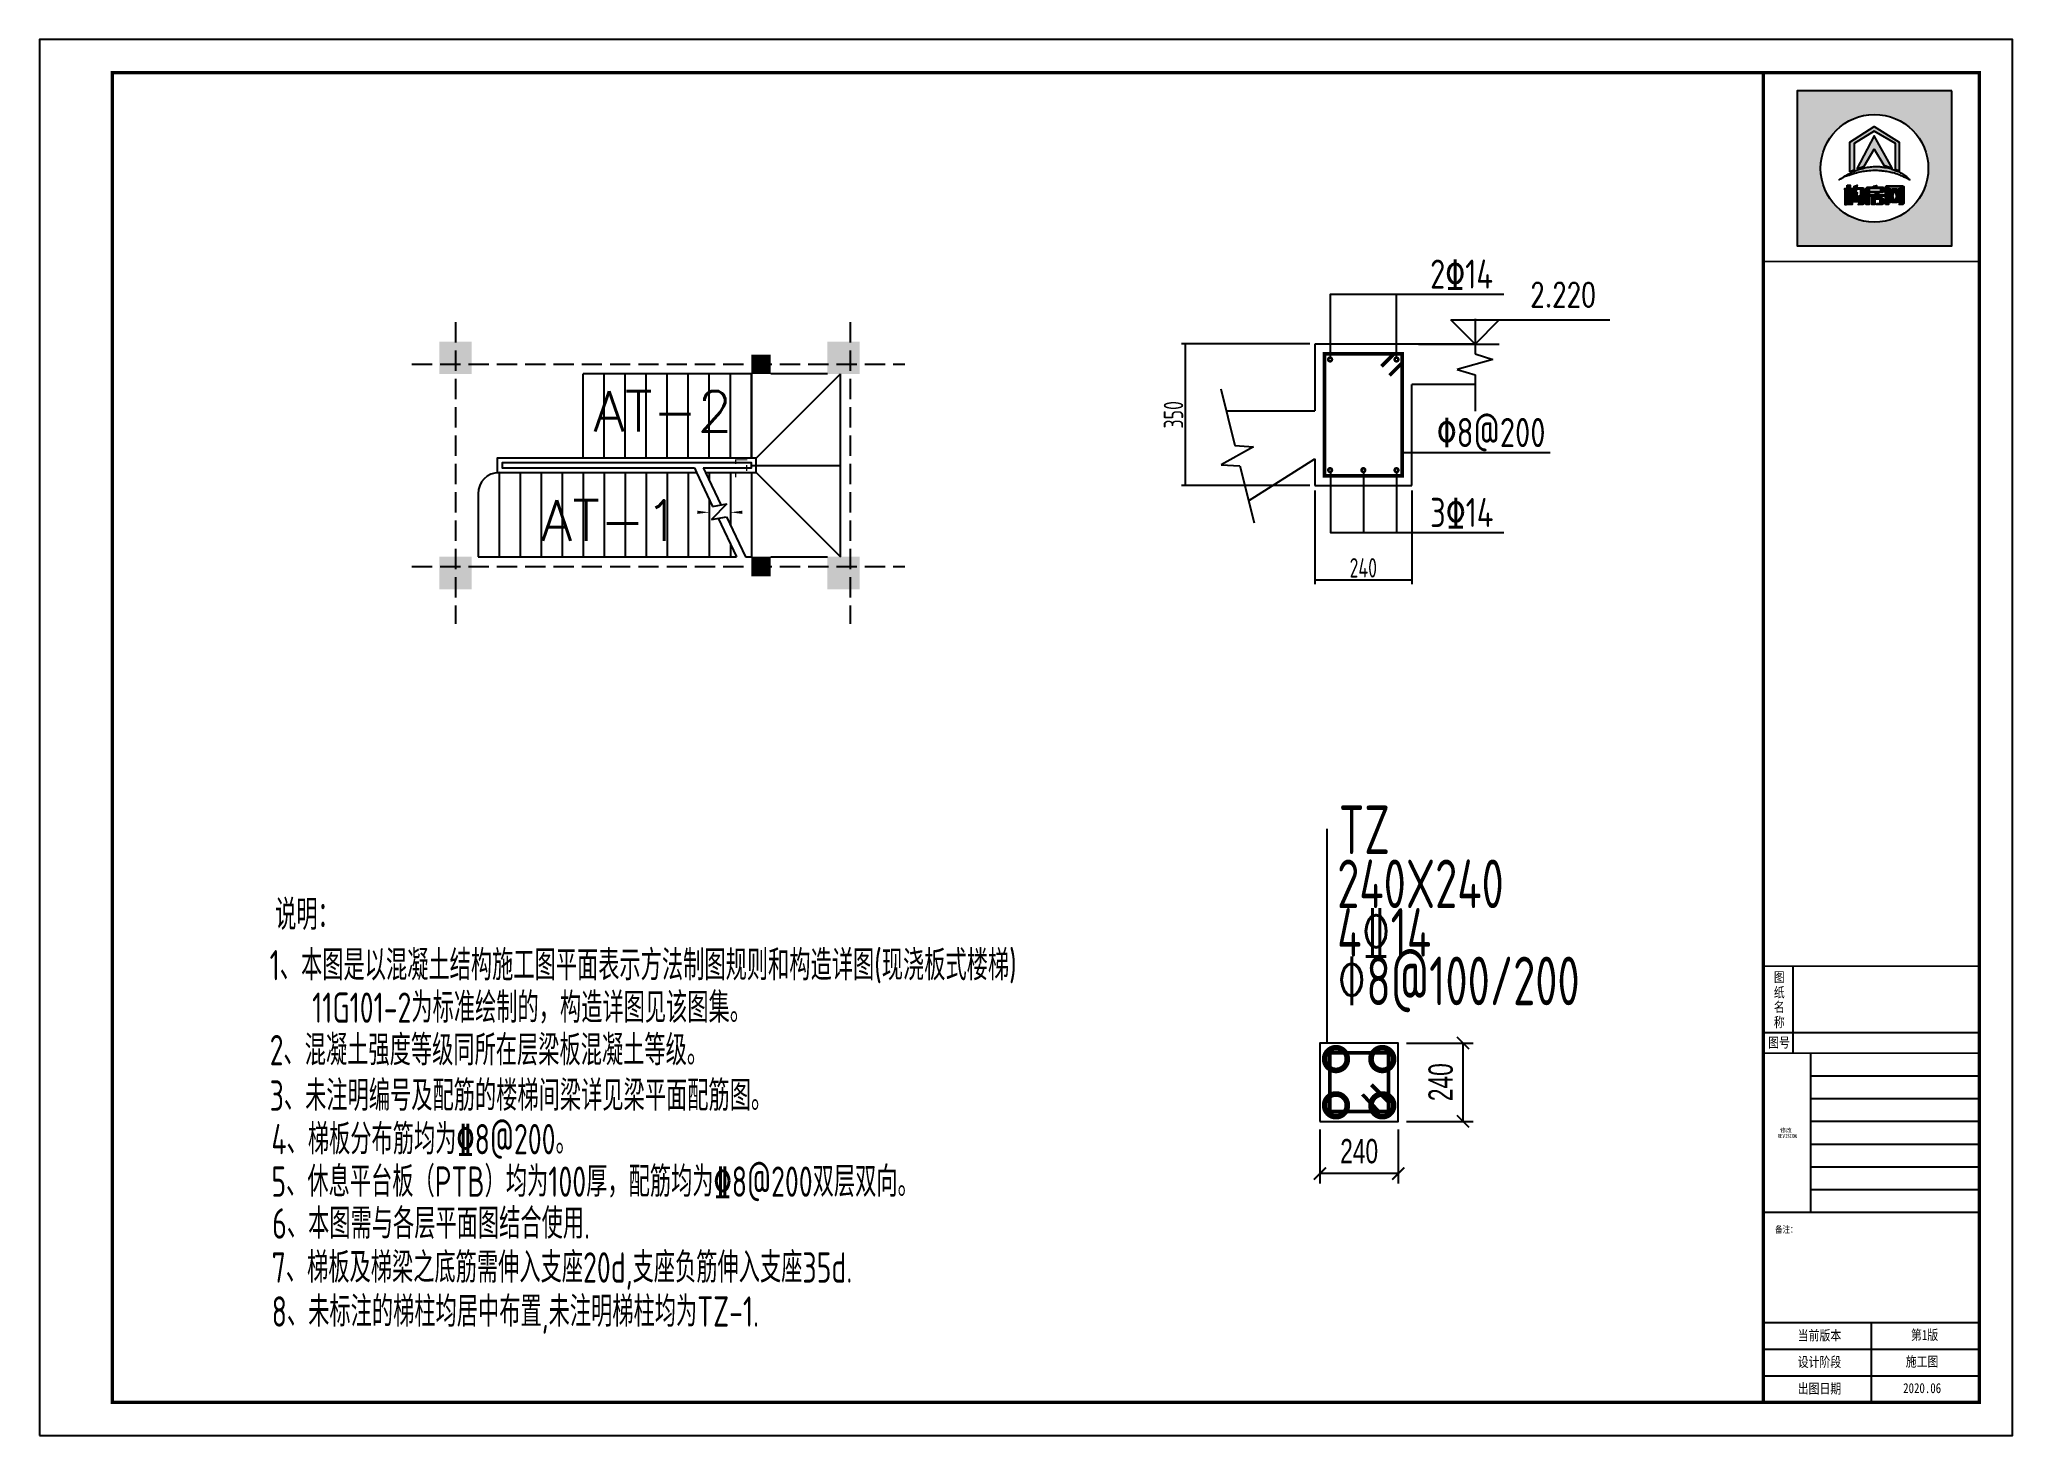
# Model space of a CAD drawing. Header units: millimetres. Extents: x -807114 to 558292, y -468455 to -61603.
# Drawn here: x 442086 to 466484, y -254641 to -237390 of the extents above; entities that cross this region are included whole.
import ezdxf
from ezdxf.enums import TextEntityAlignment as Align

# ---------------------------------------------------------------- set-up
doc = ezdxf.new("R2010")
doc.units = ezdxf.units.MM
doc.header["$LTSCALE"] = 1000
doc.linetypes.add('5', pattern=[60.999999, 47.999999, -6, 1, -6])
doc.linetypes.add('DASH', pattern=[0.35, 0.25, -0.1])
for name, color, linetype in [('0-TEXT-1', 30, 'Continuous'), ('1-剖面钢筋', 30, 'Continuous'), ('2-OTHER', 7, 'Continuous'), ('DIM_ELEV', 3, 'Continuous'), ('DIM_LEAD', 3, 'Continuous'), ('NUM', 7, 'Continuous'), ('PUB_DIM', 3, 'Continuous'), ('PUB_TEXT', 3, 'Continuous'), ('PUB_TITLE', 4, 'Continuous'), ('TEXT', 7, 'Continuous'), ('YHG_柱集中标注', 7, 'Continuous'), ('建-楼梯', 2, 'Continuous'), ('建-箭头', 3, 'Continuous'), ('建-轴', 1, 'Continuous')]:
    doc.layers.add(name, color=color, linetype=linetype)
for name, color, linetype, lineweight in [('YHG_内尺寸', 3, 'Continuous', 18), ('YHG_大样轮廓线', 7, 'Continuous', 25), ('YHG_点钢筋', 3, 'Continuous', 18), ('YHG_钢筋', 190, 'Continuous', 50)]:
    doc.layers.add(name, color=color, linetype=linetype, lineweight=lineweight)
doc.styles.add('_TCH_DIM', font='SIMPLEX', dxfattribs={"bigfont": 'GBCBIG'})
doc.styles.add('_宋体', font='', dxfattribs={"width": 0.8})
doc.styles.add('DIM_FONT', font='tssdeng.shx', dxfattribs={"width": 0.7, "bigfont": 'tssdchn.shx'})
doc.styles.add('HCJG_Norm', font='txt.shx', dxfattribs={"bigfont": 'hztxt.shx'})
doc.styles.add('TSSD_Rein', font='Tssdeng.shx', dxfattribs={"width": 0.7, "bigfont": 'hztxt.shx'})
doc.styles.add('YH_TEXT', font='@yh2.shx', dxfattribs={"width": 0.7, "bigfont": '@yh1.shx'})
doc.styles.add('ZDBOX', font='simsun.ttc', dxfattribs={"width": 0.7})
doc.styles.add('宋体', font='simsun.ttc', dxfattribs={"width": 0.8})
doc.styles.get('_宋体').set_extended_font_data('SimSun')
doc.dimstyles.new('DIMN20', dxfattribs={"dimscale": 0.2, "dimtxt": 300, "dimasz": 100, "dimexe": 250, "dimexo": 300, "dimgap": 150, "dimtad": 1, "dimdec": 0, "dimzin": 0, "dimdsep": 46, "dimtxsty": 'DIM_FONT', "dimblk": 'ARCHTICK', "dimcen": 0.09, "dimclrt": 7, "dimazin": 2, "dimtfac": 1, "dimtdec": 0, "dimtix": 1, "dimtmove": 2, "dimatfit": 3, "dimfxl": 1, "dimtolj": 1, "dimtzin": 0, "dimarcsym": 0})
doc.dimstyles.new('YH_D_25', dxfattribs={"dimscale": 100, "dimtxt": 3, "dimasz": 1.5, "dimexe": 1.25, "dimexo": 1, "dimgap": 1.25, "dimtad": 1, "dimdec": 0, "dimlfac": 0.25, "dimzin": 0, "dimdsep": 46, "dimtxsty": 'YH_TEXT', "dimblk1": 'ARCHTICK', "dimblk2": 'ARCHTICK', "dimsah": 1, "dimcen": 0.09, "dimclrt": 7, "dimadec": 0, "dimazin": 0, "dimtfac": 1, "dimtdec": 0, "dimtix": 1, "dimtmove": 2, "dimatfit": 3, "dimldrblk": 'ARCHTICK', "dimfxl": 1, "dimtolj": 1, "dimtzin": 0, "dimarcsym": 0})

msp = doc.modelspace()

# ---------------------------------------------------------------- texts
at = {"style": 'ZDBOX', "width": 0.8}
for s, height, p in [('纸', 123.2, (463599.6, -249162.8)), ('图', 123.2, (463599.6, -248976.9)), ('名', 123.2, (463599.6, -249342.3)), ('称', 123.2, (463599.6, -249531.3)), ('图号', 123.22, (463597.1, -249785.4)), ('备注：', 82.15, (463687.3, -252091.7))]:
    msp.add_text(s, height=height, dxfattribs=at).set_placement(p, align=Align.MIDDLE)
for s, p in [('当前版本', (463827.7, -253465.3)), ('第1版', (465228.3, -253459.6)), ('设计阶段', (463827.7, -253793.9)), ('施工图', (465164, -253788.2)), ('出图日期', (463827.7, -254122.4)), ('2020.06', (465131.8, -254116.8))]:
    msp.add_text(s, height=123.22, dxfattribs=at).set_placement(p)
at = {"layer": '0-TEXT-1', "style": 'TSSD_Rein', "width": 0.8}
for s, p in [('2%%13114', (459282, -240469)), ('%%1308@200', (459364.2, -242427.3)), ('3%%13114', (459282, -243414.9))]:
    msp.add_text(s, height=360, dxfattribs=at).set_placement(p)
at = {"layer": 'NUM', "style": 'HCJG_Norm'}
for s, p in [('AT-2', (448938.3, -242235.1)), ('AT-1', (448289.6, -243584.1))]:
    msp.add_text(s, height=500, dxfattribs=at).set_placement(p)
at = {"layer": 'PUB_TEXT', "style": '_TCH_DIM', "width": 0.705882}
msp.add_text('2.220', height=297.5, dxfattribs=at).set_placement((460521.4, -240693.4, 0))
at = {"layer": 'PUB_TEXT', "style": '_宋体', "width": 0.8}
msp.add_text('LTL', height=151.9, rotation=270, dxfattribs=at).set_placement((450687.9, -242560.2, 0))
at = {"layer": 'PUB_TEXT', "color": 8, "style": '宋体', "width": 0.7}
msp.add_text('REVISION', height=52.22, dxfattribs=at).set_placement((463579.4, -250981.2), align=Align.BOTTOM_LEFT)
at = {"layer": 'PUB_TEXT', "color": 8, "style": '宋体'}
msp.add_text('修改', height=52.22, dxfattribs=at).set_placement((463607.9, -250895.5))
at = {"layer": 'TEXT', "color": 30, "style": 'TSSD_Rein', "width": 0.7}
for s, p in [('说明：', (445001.4, -248393)), ('1、本图是以混凝土结构施工图平面表示方法制图规则和构造详图(现浇板式楼梯)', (444933, -249016.5)), ('11G101-2为标准绘制的，构造详图见该图集。', (445458.2, -249541.5)), ('2、混凝土强度等级同所在层梁板混凝土等级。', (444933, -250066.5)), ('3、未注明编号及配筋的楼梯间梁详见梁平面配筋图。', (444933, -250628.5)), ('4、梯板分布筋均为%%1328@200。', (444954.3, -251166.6)), ('5、休息平台板（PTB）均为100厚，配筋均为%%1328@200双层双向。', (444954.3, -251691.6)), ('6、本图需与各层平面图结合使用.', (444964.5, -252208.7)), ('7、梯板及梯梁之底筋需伸入支座20d,支座负筋伸入支座35d.', (444957.7, -252752.4)), ('8、未标注的梯柱均居中布置,未注明梯柱均为TZ-1.', (444957.7, -253296.2))]:
    msp.add_text(s, height=375, dxfattribs=at).set_placement(p)
at = {"layer": 'YHG_柱集中标注', "color": 0, "style": 'TSSD_Rein', "width": 0.7}
for s, p in [('TZ', (458153.2, -247635.7)), ('240X240', (458133.3, -248303.8)), ('4%%13214', (458133.3, -248903.8)), ('%%1308@100/200', (458133.3, -249503.8))]:
    msp.add_text(s, height=600, dxfattribs=at).set_placement(p, align=Align.BOTTOM_LEFT)

# ---------------------------------------------------------------- blocks, each defined once
blk = doc.blocks.new('sadasfafa')
h = blk.add_hatch(color=252)
h.dxf.hatch_style = 1
h.paths.add_polyline_path([(1853311, -2488040), (1853311, -2490368), (1855639, -2490368), (1855639, -2488040)])
h.paths.add_polyline_path([(1855286, -2489204, 1), (1853664, -2489204, 1)], flags=16)
edge = h.paths.add_edge_path(flags=0)
edge.add_spline(control_points=[(1853945, -2489376), (1853935, -2489385), (1854022, -2489327), (1854064, -2489324), (1854178, -2489280), (1854273, -2489257), (1854375, -2489242), (1854470, -2489236), (1854555, -2489239), (1854630, -2489250), (1854700, -2489259), (1854781, -2489280), (1854854, -2489303), (1854917, -2489335), (1854967, -2489354), (1854993, -2489368), (1855014, -2489382), (1854982, -2489354), (1854965, -2489332), (1854910, -2489297), (1854854, -2489260), (1854784, -2489234), (1854713, -2489206), (1854640, -2489189), (1854569, -2489179), (1854497, -2489176), (1854414, -2489178), (1854321, -2489198), (1854229, -2489222), (1854147, -2489257), (1854080, -2489292), (1854021, -2489325), (1853977, -2489352), (1853953, -2489369), (1853945, -2489376)], knot_values=[0, 0, 0, 0, 114.670179, 423.637006, 763.89867, 1083.683754, 1343.405239, 1688.07646, 1952.326814, 2113.699055, 2375.693807, 2595.188681, 2872.839541, 3068.155951, 3238.592156, 3348.056762, 3361.095167, 3431.805845, 3527.265261, 3733.200323, 3952.805082, 4160.23278, 4398.128766, 4650.488133, 4837.16968, 5050.428326, 5308.684497, 5588.159898, 5913.430939, 6163.12325, 6398.139207, 6601.625078, 6772.549769, 6871.149972, 6871.149972, 6871.149972, 6871.149972], degree=3, periodic=1)
h.paths.add_polyline_path([(1854530, -2489580), (1854534, -2489580), (1854534, -2489603), (1854618, -2489603), (1854618, -2489621), (1854481, -2489621), (1854481, -2489650), (1854589, -2489650), (1854599, -2489656), (1854606, -2489666), (1854606, -2489733), (1854600, -2489742), (1854590, -2489750), (1854506, -2489750), (1854514, -2489740), (1854518, -2489731), (1854552, -2489731), (1854558, -2489728), (1854560, -2489721), (1854560, -2489675), (1854558, -2489670), (1854553, -2489667), (1854481, -2489667), (1854481, -2489750), (1854436, -2489750), (1854436, -2489626), (1854433, -2489621), (1854406, -2489621), (1854406, -2489603), (1854488, -2489603), (1854488, -2489590)], flags=0)
h.paths.add_polyline_path([(1854486, -2489468), (1854506, -2489461), (1854506, -2489485), (1854510, -2489489), (1854601, -2489489), (1854609, -2489494), (1854615, -2489502), (1854615, -2489556), (1854607, -2489564), (1854599, -2489569), (1854401, -2489569), (1854394, -2489573), (1854394, -2489750), (1854349, -2489750), (1854349, -2489504), (1854355, -2489495), (1854367, -2489489), (1854462, -2489489), (1854462, -2489474)], flags=0)
h.paths.add_polyline_path([(1854394, -2489554), (1854394, -2489512), (1854404, -2489506), (1854562, -2489506), (1854570, -2489513), (1854570, -2489554)], flags=0)
h.paths.add_polyline_path([(1854214, -2489569), (1854203, -2489632), (1854193, -2489683), (1854194, -2489689), (1854218, -2489689), (1854220, -2489683), (1854214, -2489633), (1854254, -2489614), (1854263, -2489686), (1854263, -2489700), (1854255, -2489709), (1854159, -2489709), (1854150, -2489702), (1854148, -2489692), (1854173, -2489569)], flags=0)
h.paths.add_polyline_path([(1854187, -2489466), (1854213, -2489458), (1854207, -2489496), (1854296, -2489496), (1854305, -2489498), (1854312, -2489505), (1854314, -2489513), (1854314, -2489733), (1854310, -2489741), (1854301, -2489750), (1854231, -2489750), (1854238, -2489741), (1854243, -2489730), (1854261, -2489730), (1854268, -2489727), (1854270, -2489720), (1854270, -2489531), (1854270, -2489526), (1854267, -2489521), (1854260, -2489516), (1854202, -2489516), (1854201, -2489534), (1854196, -2489558), (1854150, -2489558), (1854159, -2489535), (1854165, -2489504), (1854167, -2489471)], flags=0)
h.paths.add_polyline_path([(1854140, -2489544), (1854140, -2489750), (1854114, -2489750), (1854114, -2489544)], flags=0)
h.paths.add_polyline_path([(1854056, -2489544), (1854053, -2489750), (1854031, -2489750), (1854031, -2489544)], flags=0)
h.paths.add_polyline_path([(1854107, -2489459), (1854107, -2489508), (1854139, -2489508), (1854139, -2489527), (1854107, -2489527), (1854107, -2489750), (1854062, -2489750), (1854062, -2489527), (1854029, -2489527), (1854029, -2489508), (1854062, -2489508), (1854062, -2489459)], flags=0)
h.paths.add_polyline_path([(1854209, -2489211), (1854471, -2488714), (1854743, -2489200), (1854618, -2489155), (1854470, -2488913), (1854318, -2489172)], flags=0)
h.paths.add_polyline_path([(1854102, -2488808), (1854470, -2488575), (1854848, -2488810), (1854848, -2489247), (1854790, -2489223), (1854790, -2488832), (1854471, -2488643), (1854168, -2488829), (1854168, -2489231), (1854102, -2489257)], flags=0)
h.paths.add_polyline_path([(1854685, -2489750), (1854641, -2489750), (1854641, -2489488), (1854641, -2489484), (1854646, -2489475), (1854656, -2489467), (1854898, -2489467), (1854907, -2489471), (1854916, -2489478), (1854916, -2489731), (1854908, -2489743), (1854902, -2489750), (1854847, -2489750), (1854858, -2489732), (1854866, -2489731), (1854869, -2489724), (1854869, -2489718), (1854867, -2489718), (1854836, -2489718), (1854826, -2489684), (1854814, -2489718), (1854746, -2489718), (1854736, -2489684), (1854722, -2489718), (1854689, -2489718), (1854689, -2489709), (1854691, -2489709), (1854720, -2489621), (1854685, -2489512)], flags=0)
h.paths.add_polyline_path([(1854779, -2489518), (1854809, -2489621), (1854781, -2489709), (1854777, -2489709), (1854750, -2489621), (1854775, -2489518)], flags=0)
h = blk.add_hatch(color=7)
h.dxf.hatch_style = 1
h.paths.add_polyline_path([(1854102, -2489257), (1854168, -2489231), (1854168, -2488829), (1854471, -2488643), (1854790, -2488832), (1854790, -2489223), (1854848, -2489247), (1854848, -2488810), (1854470, -2488575), (1854102, -2488808)])
h = blk.add_hatch(color=7)
h.dxf.hatch_style = 1
h.paths.add_polyline_path([(1854318, -2489172), (1854470, -2488913), (1854618, -2489155), (1854743, -2489200), (1854471, -2488714), (1854209, -2489211)])
h = blk.add_hatch(color=7)
h.dxf.hatch_style = 1
edge = h.paths.add_edge_path()
edge.add_spline(control_points=[(1853945, -2489376), (1853953, -2489369), (1853977, -2489352), (1854021, -2489325), (1854080, -2489292), (1854147, -2489257), (1854229, -2489222), (1854321, -2489198), (1854414, -2489178), (1854497, -2489176), (1854569, -2489179), (1854640, -2489189), (1854713, -2489206), (1854784, -2489234), (1854854, -2489260), (1854910, -2489297), (1854965, -2489332), (1854982, -2489354), (1855014, -2489382), (1854993, -2489368), (1854967, -2489354), (1854917, -2489335), (1854854, -2489303), (1854781, -2489280), (1854700, -2489259), (1854630, -2489250), (1854555, -2489239), (1854470, -2489236), (1854375, -2489242), (1854273, -2489257), (1854178, -2489280), (1854064, -2489324), (1854022, -2489327), (1853935, -2489385), (1853945, -2489376)], knot_values=[0, 0, 0, 0, 98.600203, 269.524894, 473.010766, 708.026723, 957.719033, 1282.990074, 1562.465475, 1820.721647, 2033.980292, 2220.661839, 2473.021206, 2710.917192, 2918.34489, 3137.949649, 3343.884711, 3439.344127, 3510.054805, 3523.09321, 3632.557816, 3802.994021, 3998.310431, 4275.961291, 4495.456165, 4757.450917, 4918.823158, 5183.073513, 5527.744733, 5787.466218, 6107.251302, 6447.512966, 6756.479793, 6871.149972, 6871.149972, 6871.149972, 6871.149972], degree=3, periodic=1)
h = blk.add_hatch(color=7)
h.dxf.hatch_style = 1
h.paths.add_polyline_path([(1854062, -2489459), (1854062, -2489508), (1854029, -2489508), (1854029, -2489527), (1854062, -2489527), (1854062, -2489750), (1854107, -2489750), (1854107, -2489527), (1854139, -2489527), (1854139, -2489508), (1854107, -2489508), (1854107, -2489459)])
h = blk.add_hatch(color=7)
h.dxf.hatch_style = 1
h.paths.add_polyline_path([(1854031, -2489544), (1854031, -2489750), (1854053, -2489750), (1854056, -2489544)])
h = blk.add_hatch(color=7)
h.dxf.hatch_style = 1
h.paths.add_polyline_path([(1854114, -2489544), (1854114, -2489750), (1854140, -2489750), (1854140, -2489544)])
h = blk.add_hatch(color=7)
h.dxf.hatch_style = 1
h.paths.add_polyline_path([(1854167, -2489471), (1854165, -2489504), (1854159, -2489535), (1854150, -2489558), (1854196, -2489558), (1854201, -2489534), (1854202, -2489516), (1854260, -2489516), (1854267, -2489521), (1854270, -2489526), (1854270, -2489531), (1854270, -2489720), (1854268, -2489727), (1854261, -2489730), (1854243, -2489730), (1854238, -2489741), (1854231, -2489750), (1854301, -2489750), (1854310, -2489741), (1854314, -2489733), (1854314, -2489513), (1854312, -2489505), (1854305, -2489498), (1854296, -2489496), (1854207, -2489496), (1854213, -2489458), (1854187, -2489466)])
h = blk.add_hatch(color=7)
h.dxf.hatch_style = 1
h.paths.add_polyline_path([(1854462, -2489474), (1854462, -2489489), (1854367, -2489489), (1854355, -2489495), (1854349, -2489504), (1854349, -2489750), (1854394, -2489750), (1854394, -2489573), (1854401, -2489569), (1854599, -2489569), (1854607, -2489564), (1854615, -2489556), (1854615, -2489502), (1854609, -2489494), (1854601, -2489489), (1854510, -2489489), (1854506, -2489485), (1854506, -2489461), (1854486, -2489468)])
h.paths.add_polyline_path([(1854394, -2489554), (1854394, -2489512), (1854404, -2489506), (1854562, -2489506), (1854570, -2489513), (1854570, -2489554)], flags=16)
h = blk.add_hatch(color=7)
h.dxf.hatch_style = 1
h.paths.add_polyline_path([(1854685, -2489512), (1854685, -2489493), (1854693, -2489483), (1854862, -2489483), (1854869, -2489491), (1854869, -2489724), (1854866, -2489731), (1854858, -2489732), (1854847, -2489750), (1854902, -2489750), (1854908, -2489743), (1854916, -2489731), (1854916, -2489478), (1854907, -2489471), (1854898, -2489467), (1854656, -2489467), (1854646, -2489475), (1854641, -2489484), (1854641, -2489488), (1854641, -2489750), (1854685, -2489750)])
h = blk.add_hatch(color=7)
h.dxf.hatch_style = 1
h.paths.add_polyline_path([(1854866, -2489709), (1854840, -2489621), (1854866, -2489512), (1854836, -2489512), (1854824, -2489558), (1854808, -2489512), (1854745, -2489512), (1854734, -2489557), (1854719, -2489512), (1854689, -2489512), (1854720, -2489621), (1854691, -2489709), (1854689, -2489709), (1854689, -2489710), (1854689, -2489718), (1854722, -2489718), (1854736, -2489684), (1854746, -2489718), (1854814, -2489718), (1854826, -2489684), (1854836, -2489718), (1854867, -2489718), (1854867, -2489709)])
h.paths.add_polyline_path([(1854779, -2489518), (1854809, -2489621), (1854781, -2489709), (1854777, -2489709), (1854750, -2489621), (1854775, -2489518)], flags=16)
h = blk.add_hatch(color=7)
h.dxf.hatch_style = 1
h.paths.add_polyline_path([(1854173, -2489569), (1854148, -2489692), (1854150, -2489702), (1854159, -2489709), (1854255, -2489709), (1854263, -2489700), (1854263, -2489686), (1854254, -2489614), (1854214, -2489633), (1854220, -2489683), (1854218, -2489689), (1854194, -2489689), (1854193, -2489683), (1854203, -2489632), (1854214, -2489569)])
h = blk.add_hatch(color=7)
h.dxf.hatch_style = 1
h.paths.add_polyline_path([(1854488, -2489590), (1854488, -2489603), (1854406, -2489603), (1854406, -2489621), (1854433, -2489621), (1854436, -2489626), (1854436, -2489750), (1854481, -2489750), (1854481, -2489667), (1854553, -2489667), (1854558, -2489670), (1854560, -2489675), (1854560, -2489721), (1854558, -2489728), (1854552, -2489731), (1854518, -2489731), (1854514, -2489740), (1854506, -2489750), (1854590, -2489750), (1854600, -2489742), (1854606, -2489733), (1854606, -2489666), (1854599, -2489656), (1854589, -2489650), (1854481, -2489650), (1854481, -2489621), (1854618, -2489621), (1854618, -2489603), (1854534, -2489603), (1854534, -2489580), (1854530, -2489580)])
for points in [[(1855639, -2488040), (1853311, -2488040), (1853311, -2490368), (1855639, -2490368)], [(1854102, -2489257), (1854102, -2488808), (1854470, -2488575), (1854848, -2488810), (1854848, -2489247), (1854790, -2489223), (1854790, -2488832), (1854471, -2488643), (1854168, -2488829), (1854168, -2489231)], [(1854209, -2489211), (1854318, -2489172), (1854470, -2488913), (1854618, -2489155), (1854743, -2489200), (1854471, -2488714)], [(1854062, -2489459), (1854107, -2489459), (1854107, -2489508), (1854139, -2489508), (1854139, -2489527), (1854107, -2489527), (1854107, -2489750), (1854062, -2489750), (1854062, -2489527), (1854029, -2489527), (1854029, -2489508), (1854062, -2489508)], [(1854056, -2489544), (1854031, -2489544), (1854031, -2489750), (1854053, -2489750)], [(1854114, -2489544), (1854140, -2489544), (1854140, -2489750), (1854114, -2489750)], [(1854462, -2489474), (1854486, -2489468), (1854506, -2489461), (1854506, -2489485), (1854510, -2489489), (1854601, -2489489), (1854609, -2489494), (1854615, -2489502), (1854615, -2489556), (1854607, -2489564), (1854599, -2489569), (1854401, -2489569), (1854394, -2489573), (1854394, -2489750), (1854349, -2489750), (1854349, -2489504), (1854355, -2489495), (1854367, -2489489), (1854462, -2489489)], [(1854394, -2489554), (1854570, -2489554), (1854570, -2489513), (1854562, -2489506), (1854404, -2489506), (1854394, -2489512)], [(1854641, -2489750), (1854641, -2489488), (1854641, -2489484), (1854646, -2489475), (1854656, -2489467), (1854898, -2489467), (1854907, -2489471), (1854916, -2489478), (1854916, -2489731), (1854908, -2489743), (1854902, -2489750), (1854847, -2489750), (1854858, -2489732), (1854866, -2489731), (1854869, -2489724), (1854869, -2489491), (1854862, -2489483), (1854693, -2489483), (1854685, -2489493), (1854685, -2489750)], [(1854775, -2489518), (1854779, -2489518), (1854809, -2489621), (1854781, -2489709), (1854777, -2489709), (1854750, -2489621)], [(1854488, -2489590), (1854530, -2489580), (1854534, -2489580), (1854534, -2489603), (1854618, -2489603), (1854618, -2489621), (1854481, -2489621), (1854481, -2489650), (1854589, -2489650), (1854599, -2489656), (1854606, -2489666), (1854606, -2489733), (1854600, -2489742), (1854590, -2489750), (1854506, -2489750), (1854514, -2489740), (1854518, -2489731), (1854552, -2489731), (1854558, -2489728), (1854560, -2489721), (1854560, -2489675), (1854558, -2489670), (1854553, -2489667), (1854481, -2489667), (1854481, -2489750), (1854436, -2489750), (1854436, -2489626), (1854433, -2489621), (1854406, -2489621), (1854406, -2489603), (1854488, -2489603)]]:
    blk.add_lwpolyline(points, close=True)
for points in [[(1854167, -2489471), (1854187, -2489466), (1854213, -2489458), (1854207, -2489496), (1854296, -2489496), (1854305, -2489498), (1854312, -2489505), (1854314, -2489513), (1854314, -2489733), (1854310, -2489741), (1854301, -2489750), (1854231, -2489750), (1854238, -2489741), (1854243, -2489730), (1854261, -2489730), (1854268, -2489727), (1854270, -2489720), (1854270, -2489531), (1854270, -2489526), (1854267, -2489521), (1854260, -2489516), (1854202, -2489516), (1854201, -2489534), (1854196, -2489558), (1854150, -2489558), (1854150, -2489558), (1854159, -2489535), (1854165, -2489504), (1854167, -2489471)], [(1854866, -2489709), (1854866, -2489709), (1854867, -2489709), (1854867, -2489718), (1854836, -2489718), (1854826, -2489684), (1854814, -2489718), (1854746, -2489718), (1854736, -2489684), (1854722, -2489718), (1854689, -2489718), (1854689, -2489710), (1854689, -2489709), (1854691, -2489709), (1854720, -2489621), (1854689, -2489512)], [(1854173, -2489569), (1854214, -2489569), (1854203, -2489632), (1854193, -2489683), (1854194, -2489689), (1854218, -2489689), (1854220, -2489683), (1854214, -2489633), (1854254, -2489614), (1854263, -2489686), (1854263, -2489700), (1854255, -2489709), (1854159, -2489709), (1854150, -2489702), (1854148, -2489692), (1854173, -2489569)]]:
    blk.add_lwpolyline(points)
at = {"color": 7}
blk.add_lwpolyline([(1854689, -2489512), (1854719, -2489512), (1854734, -2489557), (1854745, -2489512), (1854808, -2489512), (1854824, -2489558), (1854836, -2489512), (1854866, -2489512), (1854840, -2489621), (1854866, -2489709)], dxfattribs=at)
blk.add_circle((1854475, -2489204), 811)
at = {"start_tangent": (-0.74079, -0.671736), "end_tangent": (-0.74079, -0.671736)}
blk.add_spline([(1853945, -2489376), (1853977, -2489357), (1854071, -2489318), (1854178, -2489282), (1854280, -2489257), (1854365, -2489245), (1854479, -2489238), (1854566, -2489241), (1854619, -2489248), (1854704, -2489261), (1854775, -2489279), (1854861, -2489308), (1854920, -2489335), (1854972, -2489357), (1855003, -2489375), (1855007, -2489377), (1854990, -2489361), (1854968, -2489339), (1854913, -2489299), (1854851, -2489261), (1854787, -2489235), (1854714, -2489208), (1854633, -2489189), (1854572, -2489180), (1854501, -2489177), (1854416, -2489181), (1854326, -2489198), (1854222, -2489227), (1854146, -2489259), (1854077, -2489294), (1854019, -2489327), (1853971, -2489357), (1853945, -2489376)], degree=3, dxfattribs=at)
blk = doc.blocks.new('_ArchTick')
at = {"color": 0, "linetype": 'ByBlock', "const_width": 0.15}
blk.add_lwpolyline([(-0.5, -0.5), (0.5, 0.5)], dxfattribs=at)
blk = doc.blocks.new('*D10402')
at = {"layer": 'Defpoints', "color": 0}
for p in [(456259, -241153), (457856, -241153), (457856, -242903)]:
    blk.add_point(p, dxfattribs=at)
at = {"layer": 'PUB_DIM', "color": 0, "linetype": '5', "lineweight": -2}
blk.add_line((457796, -241153), (456209, -241153), dxfattribs=at)
at = {"layer": 'PUB_DIM', "color": 0, "lineweight": -2}
for p, q in [((456259, -242903), (456259, -241153)), ((457796, -242903), (456209, -242903))]:
    blk.add_line(p, q, dxfattribs=at)
at = {"layer": 'PUB_DIM', "color": 0, "linetype": 'ByBlock', "lineweight": -2, "xscale": 20, "yscale": 20, "zscale": 20}
for p, rotation in [((456259, -241153), 90), ((456259, -242903), 270)]:
    blk.add_blockref('_ArchTick', p, dxfattribs=dict(at, rotation=rotation))
at = {"layer": 'PUB_DIM', "color": 7, "insert": (456109, -242028), "char_height": 240, "attachment_point": 5, "rotation": 90, "style": 'DIM_FONT'}
blk.add_mtext('\\A1;\\A1;350', dxfattribs=at)
blk = doc.blocks.new('*D10403')
at = {"layer": 'Defpoints', "color": 0}
for p in [(457856, -242903), (459056, -242903), (459056, -244069)]:
    blk.add_point(p, dxfattribs=at)
at = {"layer": 'PUB_DIM', "color": 0, "lineweight": -2}
for p, q in [((457856, -242963), (457856, -244119)), ((457856, -244069), (459056, -244069))]:
    blk.add_line(p, q, dxfattribs=at)
at = {"layer": 'PUB_DIM', "color": 0, "linetype": '5', "lineweight": -2}
blk.add_line((459056, -242963), (459056, -244119), dxfattribs=at)
at = {"layer": 'PUB_DIM', "color": 0, "linetype": 'ByBlock', "lineweight": -2, "xscale": 20, "yscale": 20, "zscale": 20, "rotation": 180}
blk.add_blockref('_ArchTick', (457856, -244069), dxfattribs=at)
at = {"layer": 'PUB_DIM', "color": 0, "linetype": 'ByBlock', "lineweight": -2, "xscale": 20, "yscale": 20, "zscale": 20}
blk.add_blockref('_ArchTick', (459056, -244069), dxfattribs=at)
at = {"layer": 'PUB_DIM', "color": 7, "insert": (458456, -243919), "char_height": 240, "attachment_point": 5, "style": 'DIM_FONT'}
blk.add_mtext('\\A1;\\A1;240', dxfattribs=at)
blk = doc.blocks.new('*D10404')
at = {"layer": 'Defpoints', "color": 0}
for p in [(457920, -250759), (458889, -250759), (457920, -251404)]:
    blk.add_point(p, dxfattribs=at)
at = {"layer": 'YHG_内尺寸', "color": 0, "lineweight": -2}
for p, q in [((457920, -250859), (457920, -251529)), ((458889, -250859), (458889, -251529)), ((458889, -251404), (457920, -251404))]:
    blk.add_line(p, q, dxfattribs=at)
at = {"layer": 'YHG_内尺寸', "color": 0, "linetype": 'ByBlock', "lineweight": -2, "xscale": 150, "yscale": 150, "zscale": 150, "rotation": 180}
blk.add_blockref('_ArchTick', (457920, -251404), dxfattribs=at)
at = {"layer": 'YHG_内尺寸', "color": 0, "linetype": 'ByBlock', "lineweight": -2, "xscale": 150, "yscale": 150, "zscale": 150}
blk.add_blockref('_ArchTick', (458889, -251404), dxfattribs=at)
at = {"layer": 'YHG_内尺寸', "color": 7, "insert": (458405, -251129), "char_height": 300, "attachment_point": 5, "style": 'YH_TEXT'}
blk.add_mtext('\\A1;\\A1;240', dxfattribs=at)
blk = doc.blocks.new('*D10405')
at = {"layer": 'Defpoints', "color": 0}
for p in [(458889, -249791), (459689, -249791), (458889, -250759)]:
    blk.add_point(p, dxfattribs=at)
at = {"layer": 'YHG_内尺寸', "color": 0, "lineweight": -2}
for p, q in [((458989, -249791), (459814, -249791)), ((459689, -250759), (459689, -249791)), ((458989, -250759), (459814, -250759))]:
    blk.add_line(p, q, dxfattribs=at)
at = {"layer": 'YHG_内尺寸', "color": 0, "linetype": 'ByBlock', "lineweight": -2, "xscale": 150, "yscale": 150, "zscale": 150}
for p, rotation in [((459689, -249791), 90), ((459689, -250759), 270)]:
    blk.add_blockref('_ArchTick', p, dxfattribs=dict(at, rotation=rotation))
at = {"layer": 'YHG_内尺寸', "color": 7, "insert": (459414, -250275), "char_height": 300, "attachment_point": 5, "rotation": 90, "style": 'YH_TEXT'}
blk.add_mtext('\\A1;\\A1;240', dxfattribs=at)

# ---------------------------------------------------------------- dimensions: what is measured, and where the dimension line sits
at = {"layer": 'PUB_DIM'}
for p2, distance, text, picture, middle in [((457856.1, -241153.2, 0), 1596.9, '\\A1;350', '*D10402', (456109.2, -242028.2, 0)), ((459056.1, -242903.2, 0), -1165.7, '\\A1;240', '*D10403', (458456.1, -243918.9, 0))]:
    dim = msp.add_aligned_dim(p1=(457856.1, -242903.2, 0), p2=p2, distance=distance, text=text, dimstyle='DIMN20', override={"dimtxt": 1200, "dimtxsty": 'DIM_FONT'}, dxfattribs=at)
    dim.commit()
    dim.dimension.update_dxf_attribs({"geometry": picture, "text_midpoint": middle})
at = {"layer": 'YHG_内尺寸'}
for base, p2, angle, picture, middle in [((459689.3, -249791.4), (458889.3, -249791.4), 90, '*D10405', (459414.3, -250275.2)), ((457920.4, -251404), (457920.4, -250759), 180, '*D10404', (458404.8, -251129))]:
    dim = msp.add_linear_dim(base=base, p1=(458889.3, -250759), p2=p2, angle=angle, text='\\A1;240', dimstyle='YH_D_25', override={"dimtxsty": 'YH_TEXT'}, dxfattribs=at)
    dim.commit()
    dim.dimension.update_dxf_attribs({"geometry": picture, "text_midpoint": middle})

# ---------------------------------------------------------------- hatches: boundary and pattern name
h = msp.add_hatch(color=251)
h.dxf.hatch_style = 1
h.paths.add_polyline_path([(447029.6, -241123), (447029.6, -241523), (447429.6, -241523), (447429.6, -241123)])
h = msp.add_hatch(color=256)
h.dxf.hatch_style = 1
h.paths.add_polyline_path([(450889.6, -241523), (451129.6, -241523), (451129.6, -241283), (450889.6, -241283)])
h = msp.add_hatch(color=251)
h.dxf.hatch_style = 1
h.paths.add_polyline_path([(451829.6, -241123), (452229.6, -241123), (452229.6, -241523), (451829.6, -241523)])
h = msp.add_hatch(color=251)
h.dxf.hatch_style = 1
h.paths.add_polyline_path([(447029.6, -243783), (447029.6, -244183), (447429.6, -244183), (447429.6, -243783)])
h = msp.add_hatch(color=256)
h.dxf.hatch_style = 1
h.paths.add_polyline_path([(450889.6, -244023), (451129.6, -244023), (451129.6, -243783), (450889.6, -243783)])
h = msp.add_hatch(color=251)
h.dxf.hatch_style = 1
h.paths.add_polyline_path([(451829.6, -243783), (452229.6, -243783), (452229.6, -244183), (451829.6, -244183)])

# ---------------------------------------------------------------- linework, layer by layer
for p, q in [((463773.3, -249917.7), (463773.3, -248839.5)), ((463403.6, -249660.9), (466073.4, -249660.9))]:
    msp.add_line(p, q)
at = {"const_width": 20.5}
for points in [[(463403.6, -240134.3), (466073.4, -240134.3)], [(463403.6, -248839.5), (466073.4, -248839.5)], [(463403.6, -249917.7), (466073.4, -249917.7)], [(463403.6, -251880.1), (466073.4, -251880.1)]]:
    msp.add_lwpolyline(points, dxfattribs=at)
at = {"layer": '1-剖面钢筋', "const_width": 45}
msp.add_lwpolyline([(457976.1, -241273.2), (457976.1, -242783.2), (458936.1, -242783.2), (458936.1, -241273.2)], close=True, dxfattribs=at)
for points in [[(458681.6, -241428.2), (458842.8, -241267)], [(458780.9, -241541), (458942.1, -241379.8)]]:
    msp.add_lwpolyline(points, dxfattribs=at)
for points in [[(458061.7, -241344.6, -1), (458029.7, -241344.6, -1)], [(458850.5, -241344.6, 1), (458882.5, -241344.6, 1)], [(458061.7, -242711.7, 1), (458029.7, -242711.7, 1)], [(458473, -242711.7, 1), (458441, -242711.7, 1)], [(458850.5, -242711.7, -1), (458882.5, -242711.7, -1)]]:
    msp.add_lwpolyline(points, format="xyb", close=True, dxfattribs=at)
at = {"layer": '2-OTHER'}
for p, q in [((459837.8, -241153.2), (457856.1, -241153.2)), ((457856.1, -241153.2), (457856.1, -241978.2)), ((459837.8, -241653.2), (459056.1, -241653.2)), ((459056.1, -242903.2), (459056.1, -241653.2)), ((456760.6, -241978.2), (457856.1, -241978.2)), ((457037.1, -243090.1), (457856.1, -242570.3)), ((457856.1, -242570.3), (457856.1, -242903.2)), ((457856.1, -242903.2), (459056.1, -242903.2))]:
    msp.add_line(p, q, dxfattribs=at)
at = {"layer": 'DIM_ELEV'}
for p, q in [((459837.8, -241153.2, 0), (459537.8, -240853.2, 0)), ((459537.8, -240853.2, 0), (461502.7, -240853.2, 0)), ((459837.8, -241153.2, 0), (460137.8, -240853.2, 0)), ((459137.8, -241153.2, 0), (460137.8, -241153.2, 0))]:
    msp.add_line(p, q, dxfattribs=at)
at = {"layer": 'DIM_LEAD'}
for p, q in [((458867.8, -241328.7), (458867.8, -240536.9)), ((459837.8, -240840.5), (459837.8, -241276.2)), ((459837.8, -241276.2), (460057.8, -241346.2)), ((460057.8, -241346.2), (459617.8, -241466.2)), ((459617.8, -241466.2), (459837.8, -241536.2)), ((459837.8, -241536.2), (459837.8, -241983.1)), ((456693, -241706.4), (456867.5, -242408)), ((457097.9, -242422.8), (456699.8, -242645.4)), ((456867.5, -242408), (457097.9, -242422.8)), ((458936.1, -242494.7), (460767.9, -242494.7)), ((456699.8, -242645.4), (456930.2, -242660.3)), ((456930.2, -242660.3), (457104.7, -243361.8)), ((458460, -242727.4), (458460, -243482.3)), ((458867.8, -242727.6), (458867.8, -243482.3))]:
    msp.add_line(p, q, dxfattribs=at)
for points in [[(458048.7, -241328.9), (458048.7, -240536.9), (460195.2, -240536.9)], [(458048.7, -242727.4), (458048.7, -243482.3), (460195.2, -243482.3)]]:
    msp.add_lwpolyline(points, dxfattribs=at)
at = {"layer": 'PUB_TITLE'}
for p, q in [((463403.6, -253244.6), (466073.4, -253244.6)), ((464738.5, -254230.4), (464738.5, -253244.6)), ((463403.6, -253573.2), (466073.4, -253573.2)), ((463403.6, -253901.8), (466073.4, -253901.8))]:
    msp.add_line(p, q, dxfattribs=at)
for points in [[(442086.5, -254641.1), (466484.1, -254641.1), (466484.1, -237390.2), (442086.5, -237390.2)], [(442986.6, -254230.4), (466073.4, -254230.4), (466073.4, -237801), (442986.6, -237801)]]:
    msp.add_lwpolyline(points, close=True, dxfattribs=at)
at = {"layer": 'PUB_TITLE', "const_width": 41.1}
msp.add_lwpolyline([(442986.6, -254230.4), (466073.4, -254230.4), (466073.4, -237801), (442986.6, -237801)], close=True, dxfattribs=at)
msp.add_lwpolyline([(463403.6, -254230.4), (463403.6, -237801)], dxfattribs=at)
at = {"layer": 'PUB_TITLE'}
msp.add_lwpolyline([(463403.6, -251880.1), (466073.4, -251880.1)], dxfattribs=at)
for points in [[(463984.5, -249917.7), (463984.5, -249917.7), (463984.5, -251867.8), (463984.5, -251867.8)], [(463984.5, -250198), (463984.5, -250198), (465540.4, -250198), (466073.4, -250198)], [(463984.5, -250478.4), (463984.5, -250478.4), (465540.4, -250478.4), (466073.4, -250478.4)], [(463984.5, -250758.7), (463984.5, -250758.7), (465540.4, -250758.7), (466073.4, -250758.7)], [(463984.5, -251039.1), (463984.5, -251039.1), (465540.4, -251039.1), (466073.4, -251039.1)], [(463984.5, -251319.4), (463984.5, -251319.4), (465540.4, -251319.4), (466073.4, -251319.4)], [(463984.5, -251599.8), (463984.5, -251599.8), (465540.4, -251599.8), (466073.4, -251599.8)]]:
    msp.add_open_spline(points, degree=3, dxfattribs=at)
at = {"layer": 'YHG_大样轮廓线'}
msp.add_3dface([(457920.4, -250759), (458889.3, -250759), (458889.3, -249791.4), (457920.4, -249791.4)], dxfattribs=at)
at = {"layer": 'YHG_柱集中标注', "color": 0}
msp.add_line((458010.8, -249791.4), (458010.8, -247143.8), dxfattribs=at)
at = {"layer": 'YHG_点钢筋', "const_width": 280}
for points in [[(458153.4, -249989.4, 1), (458083.4, -249989.4, 1), (458153.4, -249989.4, 1)], [(458726.3, -249989.4, 1), (458656.3, -249989.4, 1), (458726.3, -249989.4, 1)], [(458153.4, -250561, 1), (458083.4, -250561, 1), (458153.4, -250561, 1)], [(458726.3, -250561, 1), (458656.3, -250561, 1), (458726.3, -250561, 1)]]:
    msp.add_lwpolyline(points, format="xyb", dxfattribs=at)
at = {"layer": 'YHG_钢筋'}
msp.add_lwpolyline([(458447.2, -250426.9), (458649.3, -250639), (458769.3, -250639), (458769.3, -250519), (458769.3, -250639), (458769.3, -249911.4), (458040.4, -249911.4), (458040.4, -250639), (458649.3, -250639), (458769.3, -250639), (458769.3, -250519), (458557.1, -250306.9)], dxfattribs=at)
at = {"layer": '建-楼梯'}
for p, q in [((450889.6, -241523), (448809.6, -241523)), ((448809.6, -242563), (448809.6, -241523)), ((449069.6, -242563), (449069.6, -241523)), ((449329.6, -242563), (449329.6, -241523)), ((449589.6, -242563), (449589.6, -241523)), ((449849.6, -242563), (449849.6, -241523)), ((450109.6, -242563), (450109.6, -241523)), ((450369.6, -242563), (450369.6, -241523)), ((450629.6, -242563), (450629.6, -241523)), ((450889.6, -242563), (450889.6, -241523)), ((450889.6, -241523), (450889.6, -242563)), ((450949.6, -242563), (451989.6, -241523)), ((451829.6, -241523), (451129.6, -241523)), ((451989.6, -243783), (451989.6, -241523)), ((447769.6, -242743), (447769.6, -243783)), ((448029.6, -242743), (448029.6, -243783)), ((448289.6, -242743), (448289.6, -243783)), ((448549.6, -242743), (448549.6, -243783)), ((448809.6, -242743), (448809.6, -243783)), ((449069.6, -242743), (449069.6, -243783)), ((449329.6, -242743), (449329.6, -243783)), ((449589.6, -242743), (449589.6, -243783)), ((449849.6, -242743), (449849.6, -243783)), ((450109.6, -242743), (450109.6, -243783)), ((450184.3, -242683), (450212.7, -242743)), ((450212.7, -242743), (450410.3, -243161.1)), ((450294.9, -242683), (450323.3, -242743)), ((450323.3, -242743), (450512.2, -243142.6)), ((450369.6, -242743), (450369.6, -242841.1)), ((450629.6, -242743), (450629.6, -243391.1)), ((450889.6, -242653), (451989.6, -242653)), ((450889.6, -242743), (450889.6, -243783)), ((450889.6, -242743), (450889.6, -243783)), ((450949.6, -242743), (451989.6, -243783)), ((447509.6, -243003), (447509.6, -243783)), ((450369.6, -243075), (450369.6, -243783)), ((450585.9, -243129.2), (450396.7, -243320.4)), ((450410.3, -243161.1), (450585.9, -243129.2)), ((450396.7, -243320.4), (450580.4, -243287)), ((450478.6, -243305.5), (450704.3, -243783)), ((450580.4, -243287), (450814.9, -243783)), ((450629.6, -243625), (450629.6, -243783)), ((447509.6, -243783), (450704.3, -243783)), ((450814.9, -243783), (450889.6, -243783)), ((451129.6, -243783), (451829.6, -243783))]:
    msp.add_line(p, q, dxfattribs=at)
for points in [[(450323.3, -242743), (450949.6, -242743), (450949.6, -242563), (447747.4, -242563), (447747.4, -242743), (450212.7, -242743)], [(450294.9, -242683), (450889.6, -242683), (450889.6, -242623), (447807.4, -242623), (447807.4, -242683), (450184.3, -242683)]]:
    msp.add_lwpolyline(points, dxfattribs=at)
msp.add_arc((447769.6, -243003), 260, 90, 180, dxfattribs=at)
at = {"layer": '建-箭头'}
for points in [[(448679.6, -242073, 0, 0, 0), (451439.6, -242073, 0, 0, 0), (451439.6, -243233, 0, 0, 0), (450629.6, -243233, 0, 40, 0), (450779.6, -243233, 0, 0, 0)], [(447379.6, -243233, 0, 0, 0), (450369.6, -243233, 0, 40, 0), (450219.6, -243233, 0, 0, 0)]]:
    msp.add_lwpolyline(points, format="xyseb", dxfattribs=at)
at = {"layer": '建-轴', "linetype": 'DASH'}
for p, q in [((447229.6, -240884), (447229.6, -244612.5)), ((452109.6, -240884), (452109.6, -244612.5)), ((446692.1, -241403), (452785.3, -241403)), ((446692.1, -243903), (452785.3, -243903))]:
    msp.add_line(p, q, dxfattribs=at)

# ---------------------------------------------------------------- block references
at = {"xscale": 0.8211456000000003, "yscale": 0.8211456000000003, "zscale": 0.8211456000000003}
msp.add_blockref('sadasfafa', (-1058017.2, 1805016.4), dxfattribs=at)

msp.set_redraw_order([(e.dxf.handle, doc.entitydb.next_handle()) for e in msp.query("TEXT MTEXT ATTDEF DIMENSION ARC_DIMENSION")])  # texts and dimensions are drawn at this point

doc.saveas('drawing.dxf')
